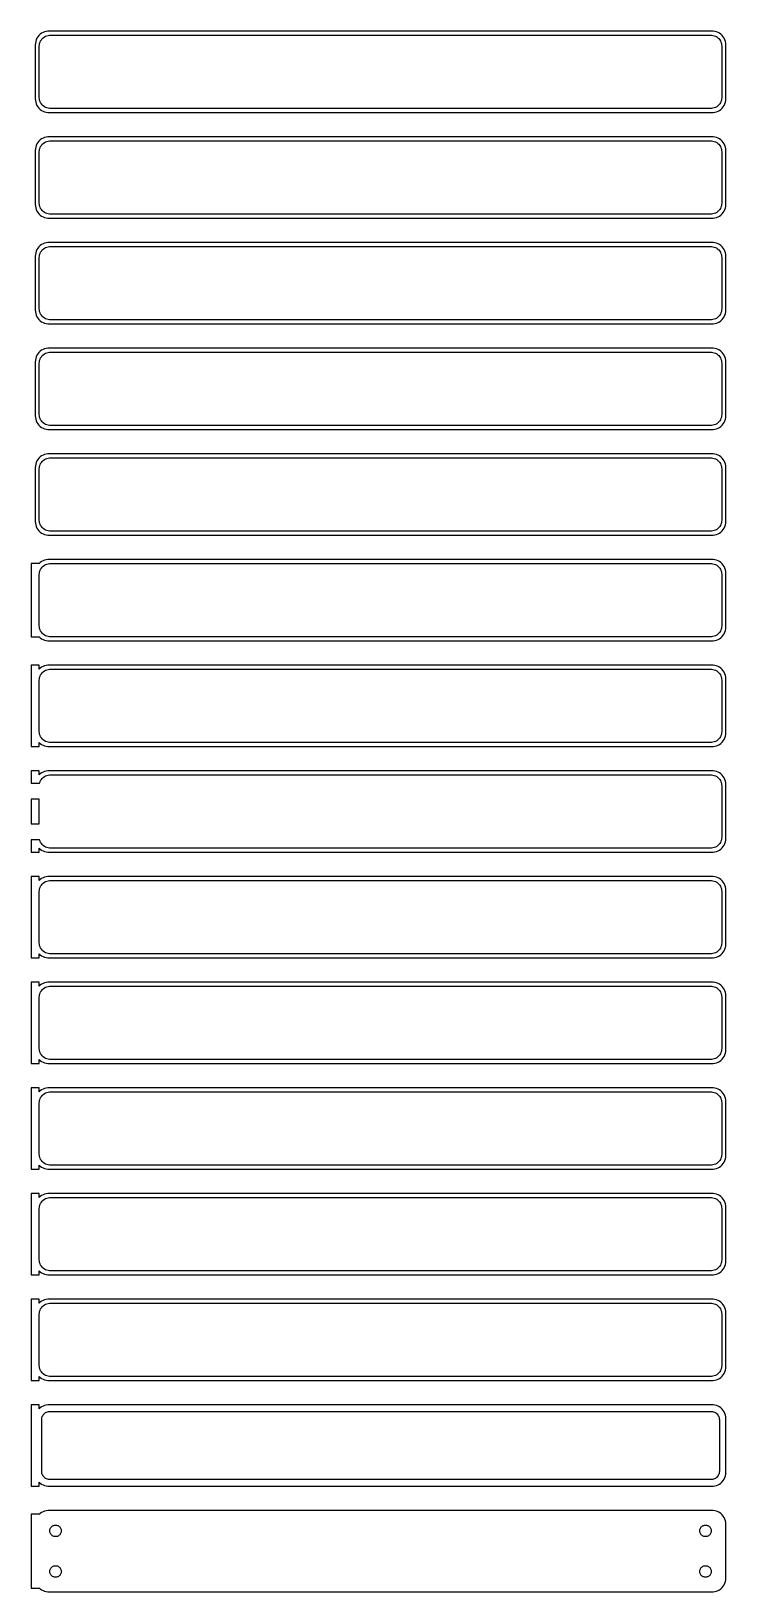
# Model space of a CAD drawing. Header units: metres. Extents: x -129 to 128, y 570 to 1146.
import ezdxf

# ---------------------------------------------------------------- set-up
doc = ezdxf.new("R2010")
doc.units = ezdxf.units.M

msp = doc.modelspace()

# ---------------------------------------------------------------- linework, layer by layer
for p, q in [((-127.461, 1141.63), (-127.5, 1141)), ((-127.5, 1141), (-127.5, 1121)), ((-127.343, 1142.24), (-127.461, 1141.63)), ((-127.149, 1142.84), (-127.343, 1142.24)), ((-126.882, 1143.41), (-127.149, 1142.84)), ((-126.545, 1143.94), (-126.882, 1143.41)), ((-126.145, 1144.42), (-126.545, 1143.94)), ((-125.687, 1144.85), (-126.145, 1144.42)), ((-126, 1140.5), (-125.968, 1141)), ((-126, 1121.5), (-126, 1140.5)), ((-125.968, 1141), (-125.874, 1141.49)), ((-125.874, 1141.49), (-125.719, 1141.97)), ((-125.719, 1141.97), (-125.505, 1142.43)), ((-125.179, 1145.22), (-125.687, 1144.85)), ((-125.505, 1142.43), (-125.236, 1142.85)), ((-125.236, 1142.85), (-124.916, 1143.24)), ((-124.629, 1145.52), (-125.179, 1145.22)), ((-124.916, 1143.24), (-124.55, 1143.58)), ((-124.045, 1145.76), (-124.629, 1145.52)), ((-124.55, 1143.58), (-124.143, 1143.88)), ((-124.143, 1143.88), (-123.703, 1144.12)), ((-123.437, 1145.91), (-124.045, 1145.76)), ((-123.703, 1144.12), (-123.236, 1144.3)), ((-122.814, 1145.99), (-123.437, 1145.91)), ((-123.236, 1144.3), (-122.75, 1144.43)), ((122.814, 1145.99), (-122.814, 1145.99)), ((-122.75, 1144.43), (-122.251, 1144.49)), ((-122.251, 1144.49), (122.251, 1144.49)), ((122.251, 1144.49), (122.75, 1144.43)), ((122.75, 1144.43), (123.236, 1144.3)), ((123.437, 1145.91), (122.814, 1145.99)), ((123.236, 1144.3), (123.703, 1144.12)), ((124.045, 1145.76), (123.437, 1145.91)), ((123.703, 1144.12), (124.143, 1143.88)), ((124.629, 1145.52), (124.045, 1145.76)), ((124.143, 1143.88), (124.55, 1143.58)), ((124.55, 1143.58), (124.916, 1143.24)), ((125.179, 1145.22), (124.629, 1145.52)), ((124.916, 1143.24), (125.236, 1142.85)), ((125.687, 1144.85), (125.179, 1145.22)), ((125.236, 1142.85), (125.505, 1142.43)), ((125.505, 1142.43), (125.719, 1141.97)), ((126.145, 1144.42), (125.687, 1144.85)), ((125.719, 1141.97), (125.874, 1141.49)), ((125.874, 1141.49), (125.968, 1141)), ((125.968, 1141), (126, 1140.5)), ((126, 1140.5), (126, 1121.5)), ((126.545, 1143.94), (126.145, 1144.42)), ((126.882, 1143.41), (126.545, 1143.94)), ((127.149, 1142.84), (126.882, 1143.41)), ((127.343, 1142.24), (127.149, 1142.84)), ((127.461, 1141.63), (127.343, 1142.24)), ((127.5, 1141), (127.461, 1141.63)), ((127.5, 1121), (127.5, 1141)), ((-127.5, 1121), (-127.461, 1120.37)), ((-127.461, 1120.37), (-127.343, 1119.76)), ((-127.343, 1119.76), (-127.149, 1119.16)), ((-127.149, 1119.16), (-126.882, 1118.59)), ((-126.882, 1118.59), (-126.545, 1118.06)), ((-126.545, 1118.06), (-126.145, 1117.58)), ((-126.145, 1117.58), (-125.687, 1117.15)), ((-125.968, 1121), (-126, 1121.5)), ((-125.874, 1120.51), (-125.968, 1121)), ((-125.719, 1120.03), (-125.874, 1120.51)), ((-125.505, 1119.57), (-125.719, 1120.03)), ((-125.236, 1119.15), (-125.505, 1119.57)), ((-124.916, 1118.76), (-125.236, 1119.15)), ((-124.55, 1118.42), (-124.916, 1118.76)), ((-124.143, 1118.12), (-124.55, 1118.42)), ((-123.703, 1117.88), (-124.143, 1118.12)), ((-123.236, 1117.7), (-123.703, 1117.88)), ((-122.75, 1117.57), (-123.236, 1117.7)), ((-122.251, 1117.51), (-122.75, 1117.57)), ((122.251, 1117.51), (-122.251, 1117.51)), ((122.75, 1117.57), (122.251, 1117.51)), ((123.236, 1117.7), (122.75, 1117.57)), ((123.703, 1117.88), (123.236, 1117.7)), ((124.143, 1118.12), (123.703, 1117.88)), ((124.55, 1118.42), (124.143, 1118.12)), ((124.916, 1118.76), (124.55, 1118.42)), ((125.236, 1119.15), (124.916, 1118.76)), ((125.505, 1119.57), (125.236, 1119.15)), ((125.719, 1120.03), (125.505, 1119.57)), ((125.687, 1117.15), (126.145, 1117.58)), ((125.874, 1120.51), (125.719, 1120.03)), ((125.968, 1121), (125.874, 1120.51)), ((126, 1121.5), (125.968, 1121)), ((126.145, 1117.58), (126.545, 1118.06)), ((126.545, 1118.06), (126.882, 1118.59)), ((126.882, 1118.59), (127.149, 1119.16)), ((127.149, 1119.16), (127.343, 1119.76)), ((127.343, 1119.76), (127.461, 1120.37)), ((127.461, 1120.37), (127.5, 1121)), ((-125.687, 1117.15), (-125.179, 1116.78)), ((-125.179, 1116.78), (-124.629, 1116.48)), ((-124.629, 1116.48), (-124.045, 1116.24)), ((-124.045, 1116.24), (-123.437, 1116.09)), ((-123.437, 1116.09), (-122.814, 1116.01)), ((-122.814, 1116.01), (122.814, 1116.01)), ((122.814, 1116.01), (123.437, 1116.09)), ((123.437, 1116.09), (124.045, 1116.24)), ((124.045, 1116.24), (124.629, 1116.48)), ((124.629, 1116.48), (125.179, 1116.78)), ((125.179, 1116.78), (125.687, 1117.15)), ((-125.179, 1106.22), (-125.687, 1105.85)), ((-124.629, 1106.52), (-125.179, 1106.22)), ((-124.045, 1106.76), (-124.629, 1106.52)), ((-123.437, 1106.91), (-124.045, 1106.76)), ((-122.814, 1106.99), (-123.437, 1106.91)), ((122.814, 1106.99), (-122.814, 1106.99)), ((123.437, 1106.91), (122.814, 1106.99)), ((124.045, 1106.76), (123.437, 1106.91)), ((124.629, 1106.52), (124.045, 1106.76)), ((125.179, 1106.22), (124.629, 1106.52)), ((125.687, 1105.85), (125.179, 1106.22)), ((-127.461, 1102.63), (-127.5, 1102)), ((-127.5, 1102), (-127.5, 1082)), ((-127.343, 1103.24), (-127.461, 1102.63)), ((-127.149, 1103.84), (-127.343, 1103.24)), ((-126.882, 1104.41), (-127.149, 1103.84)), ((-126.545, 1104.94), (-126.882, 1104.41)), ((-126.145, 1105.42), (-126.545, 1104.94)), ((-125.687, 1105.85), (-126.145, 1105.42)), ((-126, 1101.5), (-125.968, 1102)), ((-126, 1082.5), (-126, 1101.5)), ((-125.968, 1102), (-125.874, 1102.49)), ((-125.874, 1102.49), (-125.719, 1102.97)), ((-125.719, 1102.97), (-125.505, 1103.43)), ((-125.505, 1103.43), (-125.236, 1103.85)), ((-125.236, 1103.85), (-124.916, 1104.24)), ((-124.916, 1104.24), (-124.55, 1104.58)), ((-124.55, 1104.58), (-124.143, 1104.88)), ((-124.143, 1104.88), (-123.703, 1105.12)), ((-123.703, 1105.12), (-123.236, 1105.3)), ((-123.236, 1105.3), (-122.75, 1105.43)), ((-122.75, 1105.43), (-122.251, 1105.49)), ((-122.251, 1105.49), (122.251, 1105.49)), ((122.251, 1105.49), (122.75, 1105.43)), ((122.75, 1105.43), (123.236, 1105.3)), ((123.236, 1105.3), (123.703, 1105.12)), ((123.703, 1105.12), (124.143, 1104.88)), ((124.143, 1104.88), (124.55, 1104.58)), ((124.55, 1104.58), (124.916, 1104.24)), ((124.916, 1104.24), (125.236, 1103.85)), ((125.236, 1103.85), (125.505, 1103.43)), ((125.505, 1103.43), (125.719, 1102.97)), ((126.145, 1105.42), (125.687, 1105.85)), ((125.719, 1102.97), (125.874, 1102.49)), ((125.874, 1102.49), (125.968, 1102)), ((125.968, 1102), (126, 1101.5)), ((126, 1101.5), (126, 1082.5)), ((126.545, 1104.94), (126.145, 1105.42)), ((126.882, 1104.41), (126.545, 1104.94)), ((127.149, 1103.84), (126.882, 1104.41)), ((127.343, 1103.24), (127.149, 1103.84)), ((127.461, 1102.63), (127.343, 1103.24)), ((127.5, 1102), (127.461, 1102.63)), ((127.5, 1082), (127.5, 1102)), ((-127.5, 1082), (-127.461, 1081.37)), ((-127.461, 1081.37), (-127.343, 1080.76)), ((-127.343, 1080.76), (-127.149, 1080.16)), ((-127.149, 1080.16), (-126.882, 1079.59)), ((-126.882, 1079.59), (-126.545, 1079.06)), ((-126.545, 1079.06), (-126.145, 1078.58)), ((-126.145, 1078.58), (-125.687, 1078.15)), ((-125.968, 1082), (-126, 1082.5)), ((-125.874, 1081.51), (-125.968, 1082)), ((-125.719, 1081.03), (-125.874, 1081.51)), ((-125.505, 1080.57), (-125.719, 1081.03)), ((-125.687, 1078.15), (-125.179, 1077.78)), ((-125.236, 1080.15), (-125.505, 1080.57)), ((-124.916, 1079.76), (-125.236, 1080.15)), ((-125.179, 1077.78), (-124.629, 1077.48)), ((-124.55, 1079.42), (-124.916, 1079.76)), ((-124.629, 1077.48), (-124.045, 1077.24)), ((-124.143, 1079.12), (-124.55, 1079.42)), ((-123.703, 1078.88), (-124.143, 1079.12)), ((-124.045, 1077.24), (-123.437, 1077.09)), ((-123.236, 1078.7), (-123.703, 1078.88)), ((-123.437, 1077.09), (-122.814, 1077.01)), ((-122.75, 1078.57), (-123.236, 1078.7)), ((-122.251, 1078.51), (-122.75, 1078.57)), ((122.251, 1078.51), (-122.251, 1078.51)), ((122.75, 1078.57), (122.251, 1078.51)), ((123.236, 1078.7), (122.75, 1078.57)), ((122.814, 1077.01), (123.437, 1077.09)), ((123.703, 1078.88), (123.236, 1078.7)), ((123.437, 1077.09), (124.045, 1077.24)), ((124.143, 1079.12), (123.703, 1078.88)), ((124.045, 1077.24), (124.629, 1077.48)), ((124.55, 1079.42), (124.143, 1079.12)), ((124.916, 1079.76), (124.55, 1079.42)), ((124.629, 1077.48), (125.179, 1077.78)), ((125.236, 1080.15), (124.916, 1079.76)), ((125.179, 1077.78), (125.687, 1078.15)), ((125.505, 1080.57), (125.236, 1080.15)), ((125.719, 1081.03), (125.505, 1080.57)), ((125.687, 1078.15), (126.145, 1078.58)), ((125.874, 1081.51), (125.719, 1081.03)), ((125.968, 1082), (125.874, 1081.51)), ((126, 1082.5), (125.968, 1082)), ((126.145, 1078.58), (126.545, 1079.06)), ((126.545, 1079.06), (126.882, 1079.59)), ((126.882, 1079.59), (127.149, 1080.16)), ((127.149, 1080.16), (127.343, 1080.76)), ((127.343, 1080.76), (127.461, 1081.37)), ((127.461, 1081.37), (127.5, 1082)), ((-122.814, 1077.01), (122.814, 1077.01)), ((-126.545, 1065.94), (-126.882, 1065.41)), ((-126.145, 1066.42), (-126.545, 1065.94)), ((-125.687, 1066.85), (-126.145, 1066.42)), ((-125.179, 1067.22), (-125.687, 1066.85)), ((-124.629, 1067.52), (-125.179, 1067.22)), ((-124.916, 1065.24), (-124.55, 1065.58)), ((-124.045, 1067.76), (-124.629, 1067.52)), ((-124.55, 1065.58), (-124.143, 1065.88)), ((-124.143, 1065.88), (-123.703, 1066.12)), ((-123.437, 1067.91), (-124.045, 1067.76)), ((-123.703, 1066.12), (-123.236, 1066.3)), ((-122.814, 1067.99), (-123.437, 1067.91)), ((-123.236, 1066.3), (-122.75, 1066.43)), ((122.814, 1067.99), (-122.814, 1067.99)), ((-122.75, 1066.43), (-122.251, 1066.49)), ((-122.251, 1066.49), (122.251, 1066.49)), ((122.251, 1066.49), (122.75, 1066.43)), ((122.75, 1066.43), (123.236, 1066.3)), ((123.437, 1067.91), (122.814, 1067.99)), ((123.236, 1066.3), (123.703, 1066.12)), ((124.045, 1067.76), (123.437, 1067.91)), ((123.703, 1066.12), (124.143, 1065.88)), ((124.629, 1067.52), (124.045, 1067.76)), ((124.143, 1065.88), (124.55, 1065.58)), ((124.55, 1065.58), (124.916, 1065.24)), ((125.179, 1067.22), (124.629, 1067.52)), ((125.687, 1066.85), (125.179, 1067.22)), ((126.145, 1066.42), (125.687, 1066.85)), ((126.545, 1065.94), (126.145, 1066.42)), ((126.882, 1065.41), (126.545, 1065.94)), ((-127.461, 1063.63), (-127.5, 1063)), ((-127.5, 1063), (-127.5, 1043)), ((-127.343, 1064.24), (-127.461, 1063.63)), ((-127.149, 1064.84), (-127.343, 1064.24)), ((-126.882, 1065.41), (-127.149, 1064.84)), ((-126, 1062.5), (-125.968, 1063)), ((-126, 1043.5), (-126, 1062.5)), ((-125.968, 1063), (-125.874, 1063.49)), ((-125.874, 1063.49), (-125.719, 1063.97)), ((-125.719, 1063.97), (-125.505, 1064.43)), ((-125.505, 1064.43), (-125.236, 1064.85)), ((-125.236, 1064.85), (-124.916, 1065.24)), ((124.916, 1065.24), (125.236, 1064.85)), ((125.236, 1064.85), (125.505, 1064.43)), ((125.505, 1064.43), (125.719, 1063.97)), ((125.719, 1063.97), (125.874, 1063.49)), ((125.874, 1063.49), (125.968, 1063)), ((125.968, 1063), (126, 1062.5)), ((126, 1062.5), (126, 1043.5)), ((127.149, 1064.84), (126.882, 1065.41)), ((127.343, 1064.24), (127.149, 1064.84)), ((127.461, 1063.63), (127.343, 1064.24)), ((127.5, 1063), (127.461, 1063.63)), ((127.5, 1043), (127.5, 1063)), ((-127.5, 1043), (-127.461, 1042.37)), ((-125.968, 1043), (-126, 1043.5)), ((-125.874, 1042.51), (-125.968, 1043)), ((125.968, 1043), (125.874, 1042.51)), ((126, 1043.5), (125.968, 1043)), ((127.461, 1042.37), (127.5, 1043)), ((-127.461, 1042.37), (-127.343, 1041.76)), ((-127.343, 1041.76), (-127.149, 1041.16)), ((-127.149, 1041.16), (-126.882, 1040.59)), ((-126.882, 1040.59), (-126.545, 1040.06)), ((-126.545, 1040.06), (-126.145, 1039.58)), ((-126.145, 1039.58), (-125.687, 1039.15)), ((-125.719, 1042.03), (-125.874, 1042.51)), ((-125.505, 1041.57), (-125.719, 1042.03)), ((-125.687, 1039.15), (-125.179, 1038.78)), ((-125.236, 1041.15), (-125.505, 1041.57)), ((-124.916, 1040.76), (-125.236, 1041.15)), ((-125.179, 1038.78), (-124.629, 1038.48)), ((-124.55, 1040.42), (-124.916, 1040.76)), ((-124.629, 1038.48), (-124.045, 1038.24)), ((-124.143, 1040.12), (-124.55, 1040.42)), ((-123.703, 1039.88), (-124.143, 1040.12)), ((-124.045, 1038.24), (-123.437, 1038.09)), ((-123.236, 1039.7), (-123.703, 1039.88)), ((-123.437, 1038.09), (-122.814, 1038.01)), ((-122.75, 1039.57), (-123.236, 1039.7)), ((-122.814, 1038.01), (122.814, 1038.01)), ((-122.251, 1039.51), (-122.75, 1039.57)), ((122.251, 1039.51), (-122.251, 1039.51)), ((122.75, 1039.57), (122.251, 1039.51)), ((123.236, 1039.7), (122.75, 1039.57)), ((122.814, 1038.01), (123.437, 1038.09)), ((123.703, 1039.88), (123.236, 1039.7)), ((123.437, 1038.09), (124.045, 1038.24)), ((124.143, 1040.12), (123.703, 1039.88)), ((124.045, 1038.24), (124.629, 1038.48)), ((124.55, 1040.42), (124.143, 1040.12)), ((124.916, 1040.76), (124.55, 1040.42)), ((124.629, 1038.48), (125.179, 1038.78)), ((125.236, 1041.15), (124.916, 1040.76)), ((125.179, 1038.78), (125.687, 1039.15)), ((125.505, 1041.57), (125.236, 1041.15)), ((125.719, 1042.03), (125.505, 1041.57)), ((125.687, 1039.15), (126.145, 1039.58)), ((125.874, 1042.51), (125.719, 1042.03)), ((126.145, 1039.58), (126.545, 1040.06)), ((126.545, 1040.06), (126.882, 1040.59)), ((126.882, 1040.59), (127.149, 1041.16)), ((127.149, 1041.16), (127.343, 1041.76)), ((127.343, 1041.76), (127.461, 1042.37)), ((-127.149, 1025.84), (-127.343, 1025.24)), ((-126.882, 1026.41), (-127.149, 1025.84)), ((-126.545, 1026.94), (-126.882, 1026.41)), ((-126.145, 1027.42), (-126.545, 1026.94)), ((-125.687, 1027.85), (-126.145, 1027.42)), ((-125.719, 1024.97), (-125.505, 1025.43)), ((-125.179, 1028.22), (-125.687, 1027.85)), ((-125.505, 1025.43), (-125.236, 1025.85)), ((-125.236, 1025.85), (-124.916, 1026.24)), ((-124.629, 1028.52), (-125.179, 1028.22)), ((-124.916, 1026.24), (-124.55, 1026.58)), ((-124.045, 1028.76), (-124.629, 1028.52)), ((-124.55, 1026.58), (-124.143, 1026.88)), ((-124.143, 1026.88), (-123.703, 1027.12)), ((-123.437, 1028.91), (-124.045, 1028.76)), ((-123.703, 1027.12), (-123.236, 1027.3)), ((-122.814, 1028.99), (-123.437, 1028.91)), ((-123.236, 1027.3), (-122.75, 1027.43)), ((122.814, 1028.99), (-122.814, 1028.99)), ((-122.75, 1027.43), (-122.251, 1027.49)), ((-122.251, 1027.49), (122.251, 1027.49)), ((122.251, 1027.49), (122.75, 1027.43)), ((122.75, 1027.43), (123.236, 1027.3)), ((123.437, 1028.91), (122.814, 1028.99)), ((123.236, 1027.3), (123.703, 1027.12)), ((124.045, 1028.76), (123.437, 1028.91)), ((123.703, 1027.12), (124.143, 1026.88)), ((124.629, 1028.52), (124.045, 1028.76)), ((124.143, 1026.88), (124.55, 1026.58)), ((124.55, 1026.58), (124.916, 1026.24)), ((125.179, 1028.22), (124.629, 1028.52)), ((124.916, 1026.24), (125.236, 1025.85)), ((125.687, 1027.85), (125.179, 1028.22)), ((125.236, 1025.85), (125.505, 1025.43)), ((125.505, 1025.43), (125.719, 1024.97)), ((126.145, 1027.42), (125.687, 1027.85)), ((126.545, 1026.94), (126.145, 1027.42)), ((126.882, 1026.41), (126.545, 1026.94)), ((127.149, 1025.84), (126.882, 1026.41)), ((127.343, 1025.24), (127.149, 1025.84)), ((-127.461, 1024.63), (-127.5, 1024)), ((-127.5, 1024), (-127.5, 1004)), ((-127.343, 1025.24), (-127.461, 1024.63)), ((-126, 1023.5), (-125.968, 1024)), ((-126, 1004.5), (-126, 1023.5)), ((-125.968, 1024), (-125.874, 1024.49)), ((-125.874, 1024.49), (-125.719, 1024.97)), ((125.719, 1024.97), (125.874, 1024.49)), ((125.874, 1024.49), (125.968, 1024)), ((125.968, 1024), (126, 1023.5)), ((126, 1023.5), (126, 1004.5)), ((127.461, 1024.63), (127.343, 1025.24)), ((127.5, 1024), (127.461, 1024.63)), ((127.5, 1004), (127.5, 1024)), ((-127.5, 1004), (-127.461, 1003.37)), ((-127.461, 1003.37), (-127.343, 1002.76)), ((-127.343, 1002.76), (-127.149, 1002.16)), ((-125.968, 1004), (-126, 1004.5)), ((-125.874, 1003.51), (-125.968, 1004)), ((-125.719, 1003.03), (-125.874, 1003.51)), ((-125.505, 1002.57), (-125.719, 1003.03)), ((-125.236, 1002.15), (-125.505, 1002.57)), ((125.505, 1002.57), (125.236, 1002.15)), ((125.719, 1003.03), (125.505, 1002.57)), ((125.874, 1003.51), (125.719, 1003.03)), ((125.968, 1004), (125.874, 1003.51)), ((126, 1004.5), (125.968, 1004)), ((127.149, 1002.16), (127.343, 1002.76)), ((127.343, 1002.76), (127.461, 1003.37)), ((127.461, 1003.37), (127.5, 1004)), ((-127.149, 1002.16), (-126.882, 1001.59)), ((-126.882, 1001.59), (-126.545, 1001.06)), ((-126.545, 1001.06), (-126.145, 1000.58)), ((-126.145, 1000.58), (-125.687, 1000.15)), ((-125.687, 1000.15), (-125.179, 999.778)), ((-124.916, 1001.76), (-125.236, 1002.15)), ((-125.179, 999.778), (-124.629, 999.476)), ((-124.55, 1001.42), (-124.916, 1001.76)), ((-124.629, 999.476), (-124.045, 999.245)), ((-124.143, 1001.12), (-124.55, 1001.42)), ((-123.703, 1000.88), (-124.143, 1001.12)), ((-124.045, 999.245), (-123.437, 999.089)), ((-123.236, 1000.7), (-123.703, 1000.88)), ((-123.437, 999.089), (-122.814, 999.01)), ((-122.75, 1000.57), (-123.236, 1000.7)), ((-122.814, 999.01), (122.814, 999.01)), ((-122.251, 1000.51), (-122.75, 1000.57)), ((122.251, 1000.51), (-122.251, 1000.51)), ((122.75, 1000.57), (122.251, 1000.51)), ((123.236, 1000.7), (122.75, 1000.57)), ((122.814, 999.01), (123.437, 999.089)), ((123.703, 1000.88), (123.236, 1000.7)), ((123.437, 999.089), (124.045, 999.245)), ((124.143, 1001.12), (123.703, 1000.88)), ((124.045, 999.245), (124.629, 999.476)), ((124.55, 1001.42), (124.143, 1001.12)), ((124.916, 1001.76), (124.55, 1001.42)), ((124.629, 999.476), (125.179, 999.778)), ((125.236, 1002.15), (124.916, 1001.76)), ((125.179, 999.778), (125.687, 1000.15)), ((125.687, 1000.15), (126.145, 1000.58)), ((126.145, 1000.58), (126.545, 1001.06)), ((126.545, 1001.06), (126.882, 1001.59)), ((126.882, 1001.59), (127.149, 1002.16)), ((-127.461, 985.627), (-127.5, 985)), ((-127.5, 985), (-127.5, 965)), ((-127.343, 986.243), (-127.461, 985.627)), ((-127.149, 986.841), (-127.343, 986.243)), ((-126.882, 987.409), (-127.149, 986.841)), ((-126.545, 987.939), (-126.882, 987.409)), ((-126.145, 988.423), (-126.545, 987.939)), ((-125.687, 988.853), (-126.145, 988.423)), ((-126, 984.5), (-125.968, 985.001)), ((-125.968, 985.001), (-125.874, 985.495)), ((-125.874, 985.495), (-125.719, 985.972)), ((-125.719, 985.972), (-125.505, 986.427)), ((-125.179, 989.222), (-125.687, 988.853)), ((-125.505, 986.427), (-125.236, 986.851)), ((-125.236, 986.851), (-124.916, 987.238)), ((-124.629, 989.524), (-125.179, 989.222)), ((-124.916, 987.238), (-124.55, 987.582)), ((-124.045, 989.755), (-124.629, 989.524)), ((-124.55, 987.582), (-124.143, 987.877)), ((-124.143, 987.877), (-123.703, 988.119)), ((-123.437, 989.911), (-124.045, 989.755)), ((-123.703, 988.119), (-123.236, 988.304)), ((-122.814, 989.99), (-123.437, 989.911)), ((-123.236, 988.304), (-122.75, 988.429)), ((122.814, 989.99), (-122.814, 989.99)), ((-122.75, 988.429), (-122.251, 988.492)), ((-122.251, 988.492), (122.251, 988.492)), ((122.251, 988.492), (122.75, 988.429)), ((122.75, 988.429), (123.236, 988.304)), ((123.437, 989.911), (122.814, 989.99)), ((123.236, 988.304), (123.703, 988.119)), ((124.045, 989.755), (123.437, 989.911)), ((123.703, 988.119), (124.143, 987.877)), ((124.629, 989.524), (124.045, 989.755)), ((124.143, 987.877), (124.55, 987.582)), ((124.55, 987.582), (124.916, 987.238)), ((125.179, 989.222), (124.629, 989.524)), ((124.916, 987.238), (125.236, 986.851)), ((125.687, 988.853), (125.179, 989.222)), ((125.236, 986.851), (125.505, 986.427)), ((125.505, 986.427), (125.719, 985.972)), ((126.145, 988.423), (125.687, 988.853)), ((125.719, 985.972), (125.874, 985.495)), ((125.874, 985.495), (125.968, 985.001)), ((125.968, 985.001), (126, 984.5)), ((126.545, 987.939), (126.145, 988.423)), ((126.882, 987.409), (126.545, 987.939)), ((127.149, 986.841), (126.882, 987.409)), ((127.343, 986.243), (127.149, 986.841)), ((127.461, 985.627), (127.343, 986.243)), ((127.5, 985), (127.461, 985.627)), ((127.5, 965), (127.5, 985)), ((-126, 965.5), (-126, 984.5)), ((126, 984.5), (126, 965.5)), ((-127.5, 965), (-127.461, 964.373)), ((-127.461, 964.373), (-127.343, 963.757)), ((-127.343, 963.757), (-127.149, 963.159)), ((-127.149, 963.159), (-126.882, 962.591)), ((-126.882, 962.591), (-126.545, 962.061)), ((-126.545, 962.061), (-126.145, 961.577)), ((-125.968, 964.999), (-126, 965.5)), ((-125.874, 964.505), (-125.968, 964.999)), ((-125.719, 964.028), (-125.874, 964.505)), ((-125.505, 963.573), (-125.719, 964.028)), ((-125.236, 963.149), (-125.505, 963.573)), ((-124.916, 962.762), (-125.236, 963.149)), ((-124.55, 962.418), (-124.916, 962.762)), ((-124.143, 962.123), (-124.55, 962.418)), ((-123.703, 961.881), (-124.143, 962.123)), ((124.143, 962.123), (123.703, 961.881)), ((124.55, 962.418), (124.143, 962.123)), ((124.916, 962.762), (124.55, 962.418)), ((125.236, 963.149), (124.916, 962.762)), ((125.505, 963.573), (125.236, 963.149)), ((125.719, 964.028), (125.505, 963.573)), ((125.874, 964.505), (125.719, 964.028)), ((125.968, 964.999), (125.874, 964.505)), ((126, 965.5), (125.968, 964.999)), ((126.145, 961.577), (126.545, 962.061)), ((126.545, 962.061), (126.882, 962.591)), ((126.882, 962.591), (127.149, 963.159)), ((127.149, 963.159), (127.343, 963.757)), ((127.343, 963.757), (127.461, 964.373)), ((127.461, 964.373), (127.5, 965)), ((-126.145, 961.577), (-125.687, 961.147)), ((-125.687, 961.147), (-125.179, 960.778)), ((-125.179, 960.778), (-124.629, 960.476)), ((-124.629, 960.476), (-124.045, 960.245)), ((-124.045, 960.245), (-123.437, 960.089)), ((-123.236, 961.696), (-123.703, 961.881)), ((-123.437, 960.089), (-122.814, 960.01)), ((-122.75, 961.571), (-123.236, 961.696)), ((-122.814, 960.01), (122.814, 960.01)), ((-122.251, 961.508), (-122.75, 961.571)), ((122.251, 961.508), (-122.251, 961.508)), ((122.75, 961.571), (122.251, 961.508)), ((123.236, 961.696), (122.75, 961.571)), ((122.814, 960.01), (123.437, 960.089)), ((123.703, 961.881), (123.236, 961.696)), ((123.437, 960.089), (124.045, 960.245)), ((124.045, 960.245), (124.629, 960.476)), ((124.629, 960.476), (125.179, 960.778)), ((125.179, 960.778), (125.687, 961.147)), ((125.687, 961.147), (126.145, 961.577)), ((-124.629, 950.524), (-125.179, 950.222)), ((-124.045, 950.755), (-124.629, 950.524)), ((-123.437, 950.911), (-124.045, 950.755)), ((-122.814, 950.99), (-123.437, 950.911)), ((122.814, 950.99), (-122.814, 950.99)), ((123.437, 950.911), (122.814, 950.99)), ((124.045, 950.755), (123.437, 950.911)), ((124.629, 950.524), (124.045, 950.755)), ((125.179, 950.222), (124.629, 950.524)), ((-126, 949.559), (-129, 949.559)), ((-129, 949.559), (-129, 922.441)), ((-125.687, 949.853), (-126, 949.559)), ((-126, 945.5), (-125.968, 946.001)), ((-126, 926.5), (-126, 945.5)), ((-125.968, 946.001), (-125.874, 946.495)), ((-125.874, 946.495), (-125.719, 946.972)), ((-125.719, 946.972), (-125.505, 947.427)), ((-125.179, 950.222), (-125.687, 949.853)), ((-125.505, 947.427), (-125.236, 947.851)), ((-125.236, 947.851), (-124.916, 948.238)), ((-124.916, 948.238), (-124.55, 948.582)), ((-124.55, 948.582), (-124.143, 948.877)), ((-124.143, 948.877), (-123.703, 949.119)), ((-123.703, 949.119), (-123.236, 949.304)), ((-123.236, 949.304), (-122.75, 949.429)), ((-122.75, 949.429), (-122.251, 949.492)), ((-122.251, 949.492), (122.251, 949.492)), ((122.251, 949.492), (122.75, 949.429)), ((122.75, 949.429), (123.236, 949.304)), ((123.236, 949.304), (123.703, 949.119)), ((123.703, 949.119), (124.143, 948.877)), ((124.143, 948.877), (124.55, 948.582)), ((124.55, 948.582), (124.916, 948.238)), ((124.916, 948.238), (125.236, 947.851)), ((125.687, 949.853), (125.179, 950.222)), ((125.236, 947.851), (125.505, 947.427)), ((125.505, 947.427), (125.719, 946.972)), ((126.145, 949.423), (125.687, 949.853)), ((125.719, 946.972), (125.874, 946.495)), ((125.874, 946.495), (125.968, 946.001)), ((125.968, 946.001), (126, 945.5)), ((126, 945.5), (126, 926.5)), ((126.545, 948.939), (126.145, 949.423)), ((126.882, 948.409), (126.545, 948.939)), ((127.149, 947.841), (126.882, 948.409)), ((127.343, 947.243), (127.149, 947.841)), ((127.461, 946.627), (127.343, 947.243)), ((127.5, 946), (127.461, 946.627)), ((127.5, 926), (127.5, 946)), ((-129, 922.441), (-126, 922.441)), ((-125.968, 925.999), (-126, 926.5)), ((-126, 922.441), (-125.687, 922.147)), ((-125.874, 925.505), (-125.968, 925.999)), ((-125.719, 925.028), (-125.874, 925.505)), ((-125.505, 924.573), (-125.719, 925.028)), ((-125.687, 922.147), (-125.179, 921.778)), ((-125.236, 924.149), (-125.505, 924.573)), ((-124.916, 923.762), (-125.236, 924.149)), ((-125.179, 921.778), (-124.629, 921.476)), ((-124.55, 923.418), (-124.916, 923.762)), ((-124.143, 923.123), (-124.55, 923.418)), ((-123.703, 922.881), (-124.143, 923.123)), ((-123.236, 922.696), (-123.703, 922.881)), ((-122.75, 922.571), (-123.236, 922.696)), ((-122.251, 922.508), (-122.75, 922.571)), ((122.251, 922.508), (-122.251, 922.508)), ((122.75, 922.571), (122.251, 922.508)), ((123.236, 922.696), (122.75, 922.571)), ((123.703, 922.881), (123.236, 922.696)), ((124.143, 923.123), (123.703, 922.881)), ((124.55, 923.418), (124.143, 923.123)), ((124.916, 923.762), (124.55, 923.418)), ((124.629, 921.476), (125.179, 921.778)), ((125.236, 924.149), (124.916, 923.762)), ((125.179, 921.778), (125.687, 922.147)), ((125.505, 924.573), (125.236, 924.149)), ((125.719, 925.028), (125.505, 924.573)), ((125.687, 922.147), (126.145, 922.577)), ((125.874, 925.505), (125.719, 925.028)), ((125.968, 925.999), (125.874, 925.505)), ((126, 926.5), (125.968, 925.999)), ((126.145, 922.577), (126.545, 923.061)), ((126.545, 923.061), (126.882, 923.591)), ((126.882, 923.591), (127.149, 924.159)), ((127.149, 924.159), (127.343, 924.757)), ((127.343, 924.757), (127.461, 925.373)), ((127.461, 925.373), (127.5, 926)), ((-124.629, 921.476), (-124.045, 921.245)), ((-124.045, 921.245), (-123.437, 921.089)), ((-123.437, 921.089), (-122.814, 921.01)), ((-122.814, 921.01), (122.814, 921.01)), ((122.814, 921.01), (123.437, 921.089)), ((123.437, 921.089), (124.045, 921.245)), ((124.045, 921.245), (124.629, 921.476)), ((-126, 911.967), (-129, 911.967)), ((-129, 911.967), (-129, 882.033)), ((-126, 910.559), (-126, 911.967)), ((-125.687, 910.853), (-126, 910.559)), ((-125.179, 911.222), (-125.687, 910.853)), ((-124.629, 911.524), (-125.179, 911.222)), ((-124.045, 911.755), (-124.629, 911.524)), ((-124.143, 909.877), (-123.703, 910.119)), ((-123.437, 911.911), (-124.045, 911.755)), ((-123.703, 910.119), (-123.236, 910.304)), ((-122.814, 911.99), (-123.437, 911.911)), ((-123.236, 910.304), (-122.75, 910.429)), ((122.814, 911.99), (-122.814, 911.99)), ((-122.75, 910.429), (-122.251, 910.492)), ((-122.251, 910.492), (122.251, 910.492)), ((122.251, 910.492), (122.75, 910.429)), ((122.75, 910.429), (123.236, 910.304)), ((123.437, 911.911), (122.814, 911.99)), ((123.236, 910.304), (123.703, 910.119)), ((124.045, 911.755), (123.437, 911.911)), ((123.703, 910.119), (124.143, 909.877)), ((124.629, 911.524), (124.045, 911.755)), ((125.179, 911.222), (124.629, 911.524)), ((125.687, 910.853), (125.179, 911.222)), ((126.145, 910.423), (125.687, 910.853)), ((126.545, 909.939), (126.145, 910.423)), ((-126, 906.5), (-125.968, 907.001)), ((-126, 887.5), (-126, 906.5)), ((-125.968, 907.001), (-125.874, 907.495)), ((-125.874, 907.495), (-125.719, 907.972)), ((-125.719, 907.972), (-125.505, 908.427)), ((-125.505, 908.427), (-125.236, 908.851)), ((-125.236, 908.851), (-124.916, 909.238)), ((-124.916, 909.238), (-124.55, 909.582)), ((-124.55, 909.582), (-124.143, 909.877)), ((124.143, 909.877), (124.55, 909.582)), ((124.55, 909.582), (124.916, 909.238)), ((124.916, 909.238), (125.236, 908.851)), ((125.236, 908.851), (125.505, 908.427)), ((125.505, 908.427), (125.719, 907.972)), ((125.719, 907.972), (125.874, 907.495)), ((125.874, 907.495), (125.968, 907.001)), ((125.968, 907.001), (126, 906.5)), ((126, 906.5), (126, 887.5)), ((126.882, 909.409), (126.545, 909.939)), ((127.149, 908.841), (126.882, 909.409)), ((127.343, 908.243), (127.149, 908.841)), ((127.461, 907.627), (127.343, 908.243)), ((127.5, 907), (127.461, 907.627)), ((127.5, 887), (127.5, 907)), ((-125.968, 886.999), (-126, 887.5)), ((126, 887.5), (125.968, 886.999)), ((-129, 882.033), (-126, 882.033)), ((-126, 882.033), (-126, 883.441)), ((-126, 883.441), (-125.687, 883.147)), ((-125.874, 886.505), (-125.968, 886.999)), ((-125.719, 886.028), (-125.874, 886.505)), ((-125.505, 885.573), (-125.719, 886.028)), ((-125.687, 883.147), (-125.179, 882.778)), ((-125.236, 885.149), (-125.505, 885.573)), ((-124.916, 884.762), (-125.236, 885.149)), ((-125.179, 882.778), (-124.629, 882.476)), ((-124.55, 884.418), (-124.916, 884.762)), ((-124.629, 882.476), (-124.045, 882.245)), ((-124.143, 884.123), (-124.55, 884.418)), ((-123.703, 883.881), (-124.143, 884.123)), ((-124.045, 882.245), (-123.437, 882.089)), ((-123.236, 883.696), (-123.703, 883.881)), ((-123.437, 882.089), (-122.814, 882.01)), ((-122.75, 883.571), (-123.236, 883.696)), ((-122.814, 882.01), (122.814, 882.01)), ((-122.251, 883.508), (-122.75, 883.571)), ((122.251, 883.508), (-122.251, 883.508)), ((122.75, 883.571), (122.251, 883.508)), ((123.236, 883.696), (122.75, 883.571)), ((122.814, 882.01), (123.437, 882.089)), ((123.703, 883.881), (123.236, 883.696)), ((123.437, 882.089), (124.045, 882.245)), ((124.143, 884.123), (123.703, 883.881)), ((124.045, 882.245), (124.629, 882.476)), ((124.55, 884.418), (124.143, 884.123)), ((124.916, 884.762), (124.55, 884.418)), ((124.629, 882.476), (125.179, 882.778)), ((125.236, 885.149), (124.916, 884.762)), ((125.179, 882.778), (125.687, 883.147)), ((125.505, 885.573), (125.236, 885.149)), ((125.719, 886.028), (125.505, 885.573)), ((125.687, 883.147), (126.145, 883.577)), ((125.874, 886.505), (125.719, 886.028)), ((125.968, 886.999), (125.874, 886.505)), ((126.145, 883.577), (126.545, 884.061)), ((126.545, 884.061), (126.882, 884.591)), ((126.882, 884.591), (127.149, 885.159)), ((127.149, 885.159), (127.343, 885.757)), ((127.343, 885.757), (127.461, 886.373)), ((127.461, 886.373), (127.5, 887)), ((-126, 872.99), (-129, 872.99)), ((-129, 872.99), (-129, 868.494)), ((-126, 871.559), (-126, 872.99)), ((-125.687, 871.853), (-126, 871.559)), ((-125.179, 872.222), (-125.687, 871.853)), ((-125.505, 869.427), (-125.236, 869.851)), ((-125.236, 869.851), (-124.916, 870.238)), ((-124.629, 872.524), (-125.179, 872.222)), ((-124.916, 870.238), (-124.55, 870.582)), ((-124.045, 872.755), (-124.629, 872.524)), ((-124.55, 870.582), (-124.143, 870.877)), ((-124.143, 870.877), (-123.703, 871.119)), ((-123.437, 872.911), (-124.045, 872.755)), ((-123.703, 871.119), (-123.236, 871.304)), ((-122.814, 872.99), (-123.437, 872.911)), ((-123.236, 871.304), (-122.75, 871.429)), ((122.814, 872.99), (-122.814, 872.99)), ((-122.75, 871.429), (-122.251, 871.492)), ((-122.251, 871.492), (122.251, 871.492)), ((122.251, 871.492), (122.75, 871.429)), ((122.75, 871.429), (123.236, 871.304)), ((123.437, 872.911), (122.814, 872.99)), ((123.236, 871.304), (123.703, 871.119)), ((124.045, 872.755), (123.437, 872.911)), ((123.703, 871.119), (124.143, 870.877)), ((124.629, 872.524), (124.045, 872.755)), ((124.143, 870.877), (124.55, 870.582)), ((124.55, 870.582), (124.916, 870.238)), ((125.179, 872.222), (124.629, 872.524)), ((124.916, 870.238), (125.236, 869.851)), ((125.687, 871.853), (125.179, 872.222)), ((125.236, 869.851), (125.505, 869.427)), ((126.145, 871.423), (125.687, 871.853)), ((126.545, 870.939), (126.145, 871.423)), ((126.882, 870.409), (126.545, 870.939)), ((127.149, 869.841), (126.882, 870.409)), ((127.343, 869.243), (127.149, 869.841)), ((-129, 868.494), (-125.874, 868.494)), ((-125.874, 868.495), (-125.719, 868.972)), ((-125.874, 868.494), (-125.874, 868.495)), ((-125.719, 868.972), (-125.505, 869.427)), ((125.505, 869.427), (125.719, 868.972)), ((125.719, 868.972), (125.874, 868.495)), ((125.874, 868.495), (125.968, 868.001)), ((125.968, 868.001), (126, 867.5)), ((126, 867.5), (126, 848.5)), ((127.461, 868.627), (127.343, 869.243)), ((127.5, 868), (127.461, 868.627)), ((127.5, 848), (127.5, 868)), ((-126, 862.506), (-129, 862.506)), ((-129, 862.506), (-129, 853.494)), ((-126, 853.494), (-126, 862.506)), ((-129, 853.494), (-126, 853.494)), ((-125.874, 847.506), (-129, 847.506)), ((-129, 847.506), (-129, 843.01)), ((-125.874, 847.505), (-125.874, 847.506)), ((-125.719, 847.028), (-125.874, 847.505)), ((-125.505, 846.573), (-125.719, 847.028)), ((125.719, 847.028), (125.505, 846.573)), ((125.874, 847.505), (125.719, 847.028)), ((125.968, 847.999), (125.874, 847.505)), ((126, 848.5), (125.968, 847.999)), ((127.149, 846.159), (127.343, 846.757)), ((127.343, 846.757), (127.461, 847.373)), ((127.461, 847.373), (127.5, 848)), ((-129, 843.01), (-126, 843.01)), ((-126, 844.441), (-125.687, 844.147)), ((-126, 843.01), (-126, 844.441)), ((-125.687, 844.147), (-125.179, 843.778)), ((-125.236, 846.149), (-125.505, 846.573)), ((-124.916, 845.762), (-125.236, 846.149)), ((-125.179, 843.778), (-124.629, 843.476)), ((-124.55, 845.418), (-124.916, 845.762)), ((-124.629, 843.476), (-124.045, 843.245)), ((-124.143, 845.123), (-124.55, 845.418)), ((-123.703, 844.881), (-124.143, 845.123)), ((-124.045, 843.245), (-123.437, 843.089)), ((-123.236, 844.696), (-123.703, 844.881)), ((-123.437, 843.089), (-122.814, 843.01)), ((-122.75, 844.571), (-123.236, 844.696)), ((-122.814, 843.01), (122.814, 843.01)), ((-122.251, 844.508), (-122.75, 844.571)), ((122.251, 844.508), (-122.251, 844.508)), ((122.75, 844.571), (122.251, 844.508)), ((123.236, 844.696), (122.75, 844.571)), ((122.814, 843.01), (123.437, 843.089)), ((123.703, 844.881), (123.236, 844.696)), ((123.437, 843.089), (124.045, 843.245)), ((124.143, 845.123), (123.703, 844.881)), ((124.045, 843.245), (124.629, 843.476)), ((124.55, 845.418), (124.143, 845.123)), ((124.916, 845.762), (124.55, 845.418)), ((124.629, 843.476), (125.179, 843.778)), ((125.236, 846.149), (124.916, 845.762)), ((125.179, 843.778), (125.687, 844.147)), ((125.505, 846.573), (125.236, 846.149)), ((125.687, 844.147), (126.145, 844.577)), ((126.145, 844.577), (126.545, 845.061)), ((126.545, 845.061), (126.882, 845.591)), ((126.882, 845.591), (127.149, 846.159)), ((-126, 833.99), (-129, 833.99)), ((-129, 833.99), (-129, 804.01)), ((-126, 832.559), (-126, 833.99)), ((-125.687, 832.853), (-126, 832.559)), ((-125.968, 829.001), (-125.874, 829.495)), ((-125.874, 829.495), (-125.719, 829.972)), ((-125.719, 829.972), (-125.505, 830.427)), ((-125.179, 833.222), (-125.687, 832.853)), ((-125.505, 830.427), (-125.236, 830.851)), ((-125.236, 830.851), (-124.916, 831.238)), ((-124.629, 833.524), (-125.179, 833.222)), ((-124.916, 831.238), (-124.55, 831.582)), ((-124.045, 833.755), (-124.629, 833.524)), ((-124.55, 831.582), (-124.143, 831.877)), ((-124.143, 831.877), (-123.703, 832.119)), ((-123.437, 833.911), (-124.045, 833.755)), ((-123.703, 832.119), (-123.236, 832.304)), ((-122.814, 833.99), (-123.437, 833.911)), ((-123.236, 832.304), (-122.75, 832.429)), ((122.814, 833.99), (-122.814, 833.99)), ((-122.75, 832.429), (-122.251, 832.492)), ((-122.251, 832.492), (122.251, 832.492)), ((122.251, 832.492), (122.75, 832.429)), ((122.75, 832.429), (123.236, 832.304)), ((123.437, 833.911), (122.814, 833.99)), ((123.236, 832.304), (123.703, 832.119)), ((124.045, 833.755), (123.437, 833.911)), ((123.703, 832.119), (124.143, 831.877)), ((124.629, 833.524), (124.045, 833.755)), ((124.143, 831.877), (124.55, 831.582)), ((124.55, 831.582), (124.916, 831.238)), ((125.179, 833.222), (124.629, 833.524)), ((124.916, 831.238), (125.236, 830.851)), ((125.687, 832.853), (125.179, 833.222)), ((125.236, 830.851), (125.505, 830.427)), ((125.505, 830.427), (125.719, 829.972)), ((126.145, 832.423), (125.687, 832.853)), ((125.719, 829.972), (125.874, 829.495)), ((125.874, 829.495), (125.968, 829.001)), ((126.545, 831.939), (126.145, 832.423)), ((126.882, 831.409), (126.545, 831.939)), ((127.149, 830.841), (126.882, 831.409)), ((127.343, 830.243), (127.149, 830.841)), ((127.461, 829.627), (127.343, 830.243)), ((127.5, 829), (127.461, 829.627)), ((-126, 828.5), (-125.968, 829.001)), ((-126, 809.5), (-126, 828.5)), ((125.968, 829.001), (126, 828.5)), ((126, 828.5), (126, 809.5)), ((127.5, 809), (127.5, 829)), ((-125.968, 808.999), (-126, 809.5)), ((-125.874, 808.505), (-125.968, 808.999)), ((-125.719, 808.028), (-125.874, 808.505)), ((-125.505, 807.573), (-125.719, 808.028)), ((-125.236, 807.149), (-125.505, 807.573)), ((-124.916, 806.762), (-125.236, 807.149)), ((-124.55, 806.418), (-124.916, 806.762)), ((-124.143, 806.123), (-124.55, 806.418)), ((124.55, 806.418), (124.143, 806.123)), ((124.916, 806.762), (124.55, 806.418)), ((125.236, 807.149), (124.916, 806.762)), ((125.505, 807.573), (125.236, 807.149)), ((125.719, 808.028), (125.505, 807.573)), ((125.874, 808.505), (125.719, 808.028)), ((125.968, 808.999), (125.874, 808.505)), ((126, 809.5), (125.968, 808.999)), ((126.545, 806.061), (126.882, 806.591)), ((126.882, 806.591), (127.149, 807.159)), ((127.149, 807.159), (127.343, 807.757)), ((127.343, 807.757), (127.461, 808.373)), ((127.461, 808.373), (127.5, 809)), ((-129, 804.01), (-126, 804.01)), ((-126, 805.441), (-125.687, 805.147)), ((-126, 804.01), (-126, 805.441)), ((-125.687, 805.147), (-125.179, 804.778)), ((-125.179, 804.778), (-124.629, 804.476)), ((-124.629, 804.476), (-124.045, 804.245)), ((-123.703, 805.881), (-124.143, 806.123)), ((-124.045, 804.245), (-123.437, 804.089)), ((-123.236, 805.696), (-123.703, 805.881)), ((-123.437, 804.089), (-122.814, 804.01)), ((-122.75, 805.571), (-123.236, 805.696)), ((-122.814, 804.01), (122.814, 804.01)), ((-122.251, 805.508), (-122.75, 805.571)), ((122.251, 805.508), (-122.251, 805.508)), ((122.75, 805.571), (122.251, 805.508)), ((123.236, 805.696), (122.75, 805.571)), ((122.814, 804.01), (123.437, 804.089)), ((123.703, 805.881), (123.236, 805.696)), ((123.437, 804.089), (124.045, 804.245)), ((124.143, 806.123), (123.703, 805.881)), ((124.045, 804.245), (124.629, 804.476)), ((124.629, 804.476), (125.179, 804.778)), ((125.179, 804.778), (125.687, 805.147)), ((125.687, 805.147), (126.145, 805.577)), ((126.145, 805.577), (126.545, 806.061)), ((-126, 794.99), (-129, 794.99)), ((-129, 794.99), (-129, 765.01)), ((-126, 793.559), (-126, 794.99)), ((-123.437, 794.911), (-124.045, 794.755)), ((-122.814, 794.99), (-123.437, 794.911)), ((122.814, 794.99), (-122.814, 794.99)), ((123.437, 794.911), (122.814, 794.99)), ((124.045, 794.755), (123.437, 794.911)), ((-125.687, 793.853), (-126, 793.559)), ((-126, 789.5), (-125.968, 790.001)), ((-126, 770.5), (-126, 789.5)), ((-125.968, 790.001), (-125.874, 790.495)), ((-125.874, 790.495), (-125.719, 790.972)), ((-125.719, 790.972), (-125.505, 791.427)), ((-125.179, 794.222), (-125.687, 793.853)), ((-125.505, 791.427), (-125.236, 791.851)), ((-125.236, 791.851), (-124.916, 792.238)), ((-124.629, 794.524), (-125.179, 794.222)), ((-124.916, 792.238), (-124.55, 792.582)), ((-124.045, 794.755), (-124.629, 794.524)), ((-124.55, 792.582), (-124.143, 792.877)), ((-124.143, 792.877), (-123.703, 793.119)), ((-123.703, 793.119), (-123.236, 793.304)), ((-123.236, 793.304), (-122.75, 793.429)), ((-122.75, 793.429), (-122.251, 793.492)), ((-122.251, 793.492), (122.251, 793.492)), ((122.251, 793.492), (122.75, 793.429)), ((122.75, 793.429), (123.236, 793.304)), ((123.236, 793.304), (123.703, 793.119)), ((123.703, 793.119), (124.143, 792.877)), ((124.629, 794.524), (124.045, 794.755)), ((124.143, 792.877), (124.55, 792.582)), ((124.55, 792.582), (124.916, 792.238)), ((125.179, 794.222), (124.629, 794.524)), ((124.916, 792.238), (125.236, 791.851)), ((125.687, 793.853), (125.179, 794.222)), ((125.236, 791.851), (125.505, 791.427)), ((125.505, 791.427), (125.719, 790.972)), ((126.145, 793.423), (125.687, 793.853)), ((125.719, 790.972), (125.874, 790.495)), ((125.874, 790.495), (125.968, 790.001)), ((125.968, 790.001), (126, 789.5)), ((126, 789.5), (126, 770.5)), ((126.545, 792.939), (126.145, 793.423)), ((126.882, 792.409), (126.545, 792.939)), ((127.149, 791.841), (126.882, 792.409)), ((127.343, 791.243), (127.149, 791.841)), ((127.461, 790.627), (127.343, 791.243)), ((127.5, 790), (127.461, 790.627)), ((127.5, 770), (127.5, 790)), ((-125.968, 769.999), (-126, 770.5)), ((-126, 766.441), (-125.687, 766.147)), ((-126, 765.01), (-126, 766.441)), ((-125.874, 769.505), (-125.968, 769.999)), ((-125.719, 769.028), (-125.874, 769.505)), ((-125.505, 768.573), (-125.719, 769.028)), ((-125.687, 766.147), (-125.179, 765.778)), ((-125.236, 768.149), (-125.505, 768.573)), ((-124.916, 767.762), (-125.236, 768.149)), ((-124.55, 767.418), (-124.916, 767.762)), ((-124.143, 767.123), (-124.55, 767.418)), ((-123.703, 766.881), (-124.143, 767.123)), ((-123.236, 766.696), (-123.703, 766.881)), ((-122.75, 766.571), (-123.236, 766.696)), ((-122.251, 766.508), (-122.75, 766.571)), ((122.251, 766.508), (-122.251, 766.508)), ((122.75, 766.571), (122.251, 766.508)), ((123.236, 766.696), (122.75, 766.571)), ((123.703, 766.881), (123.236, 766.696)), ((124.143, 767.123), (123.703, 766.881)), ((124.55, 767.418), (124.143, 767.123)), ((124.916, 767.762), (124.55, 767.418)), ((125.236, 768.149), (124.916, 767.762)), ((125.179, 765.778), (125.687, 766.147)), ((125.505, 768.573), (125.236, 768.149)), ((125.719, 769.028), (125.505, 768.573)), ((125.687, 766.147), (126.145, 766.577)), ((125.874, 769.505), (125.719, 769.028)), ((125.968, 769.999), (125.874, 769.505)), ((126, 770.5), (125.968, 769.999)), ((126.145, 766.577), (126.545, 767.061)), ((126.545, 767.061), (126.882, 767.591)), ((126.882, 767.591), (127.149, 768.159)), ((127.149, 768.159), (127.343, 768.757)), ((127.343, 768.757), (127.461, 769.373)), ((127.461, 769.373), (127.5, 770)), ((-129, 765.01), (-126, 765.01)), ((-125.179, 765.778), (-124.629, 765.476)), ((-124.629, 765.476), (-124.045, 765.245)), ((-124.045, 765.245), (-123.437, 765.089)), ((-123.437, 765.089), (-122.814, 765.01)), ((-122.814, 765.01), (122.814, 765.01)), ((122.814, 765.01), (123.437, 765.089)), ((123.437, 765.089), (124.045, 765.245)), ((124.045, 765.245), (124.629, 765.476)), ((124.629, 765.476), (125.179, 765.778)), ((-126, 755.99), (-129, 755.99)), ((-129, 755.99), (-129, 726.01)), ((-126, 754.559), (-126, 755.99)), ((-125.687, 754.853), (-126, 754.559)), ((-125.179, 755.222), (-125.687, 754.853)), ((-124.629, 755.524), (-125.179, 755.222)), ((-124.045, 755.755), (-124.629, 755.524)), ((-123.437, 755.911), (-124.045, 755.755)), ((-122.814, 755.99), (-123.437, 755.911)), ((122.814, 755.99), (-122.814, 755.99)), ((123.437, 755.911), (122.814, 755.99)), ((124.045, 755.755), (123.437, 755.911)), ((124.629, 755.524), (124.045, 755.755)), ((125.179, 755.222), (124.629, 755.524)), ((125.687, 754.853), (125.179, 755.222)), ((126.145, 754.423), (125.687, 754.853)), ((-126, 750.5), (-125.968, 751.001)), ((-126, 731.5), (-126, 750.5)), ((-125.968, 751.001), (-125.874, 751.495)), ((-125.874, 751.495), (-125.719, 751.972)), ((-125.719, 751.972), (-125.505, 752.427)), ((-125.505, 752.427), (-125.236, 752.851)), ((-125.236, 752.851), (-124.916, 753.238)), ((-124.916, 753.238), (-124.55, 753.582)), ((-124.55, 753.582), (-124.143, 753.877)), ((-124.143, 753.877), (-123.703, 754.119)), ((-123.703, 754.119), (-123.236, 754.304)), ((-123.236, 754.304), (-122.75, 754.429)), ((-122.75, 754.429), (-122.251, 754.492)), ((-122.251, 754.492), (122.251, 754.492)), ((122.251, 754.492), (122.75, 754.429)), ((122.75, 754.429), (123.236, 754.304)), ((123.236, 754.304), (123.703, 754.119)), ((123.703, 754.119), (124.143, 753.877)), ((124.143, 753.877), (124.55, 753.582)), ((124.55, 753.582), (124.916, 753.238)), ((124.916, 753.238), (125.236, 752.851)), ((125.236, 752.851), (125.505, 752.427)), ((125.505, 752.427), (125.719, 751.972)), ((125.719, 751.972), (125.874, 751.495)), ((125.874, 751.495), (125.968, 751.001)), ((125.968, 751.001), (126, 750.5)), ((126, 750.5), (126, 731.5)), ((126.545, 753.939), (126.145, 754.423)), ((126.882, 753.409), (126.545, 753.939)), ((127.149, 752.841), (126.882, 753.409)), ((127.343, 752.243), (127.149, 752.841)), ((127.461, 751.627), (127.343, 752.243)), ((127.5, 751), (127.461, 751.627)), ((127.5, 731), (127.5, 751)), ((-125.968, 730.999), (-126, 731.5)), ((126, 731.5), (125.968, 730.999)), ((-129, 726.01), (-126, 726.01)), ((-126, 727.441), (-125.687, 727.147)), ((-126, 726.01), (-126, 727.441)), ((-125.874, 730.505), (-125.968, 730.999)), ((-125.719, 730.028), (-125.874, 730.505)), ((-125.505, 729.573), (-125.719, 730.028)), ((-125.687, 727.147), (-125.179, 726.778)), ((-125.236, 729.149), (-125.505, 729.573)), ((-124.916, 728.762), (-125.236, 729.149)), ((-125.179, 726.778), (-124.629, 726.476)), ((-124.55, 728.418), (-124.916, 728.762)), ((-124.629, 726.476), (-124.045, 726.245)), ((-124.143, 728.123), (-124.55, 728.418)), ((-123.703, 727.881), (-124.143, 728.123)), ((-124.045, 726.245), (-123.437, 726.089)), ((-123.236, 727.696), (-123.703, 727.881)), ((-123.437, 726.089), (-122.814, 726.01)), ((-122.75, 727.571), (-123.236, 727.696)), ((-122.814, 726.01), (122.814, 726.01)), ((-122.251, 727.508), (-122.75, 727.571)), ((122.251, 727.508), (-122.251, 727.508)), ((122.75, 727.571), (122.251, 727.508)), ((123.236, 727.696), (122.75, 727.571)), ((122.814, 726.01), (123.437, 726.089)), ((123.703, 727.881), (123.236, 727.696)), ((123.437, 726.089), (124.045, 726.245)), ((124.143, 728.123), (123.703, 727.881)), ((124.045, 726.245), (124.629, 726.476)), ((124.55, 728.418), (124.143, 728.123)), ((124.916, 728.762), (124.55, 728.418)), ((124.629, 726.476), (125.179, 726.778)), ((125.236, 729.149), (124.916, 728.762)), ((125.179, 726.778), (125.687, 727.147)), ((125.505, 729.573), (125.236, 729.149)), ((125.719, 730.028), (125.505, 729.573)), ((125.687, 727.147), (126.145, 727.577)), ((125.874, 730.505), (125.719, 730.028)), ((125.968, 730.999), (125.874, 730.505)), ((126.145, 727.577), (126.545, 728.061)), ((126.545, 728.061), (126.882, 728.591)), ((126.882, 728.591), (127.149, 729.159)), ((127.149, 729.159), (127.343, 729.757)), ((127.343, 729.757), (127.461, 730.373)), ((127.461, 730.373), (127.5, 731)), ((-126, 716.99), (-129, 716.99)), ((-129, 716.99), (-129, 687.01)), ((-126, 715.559), (-126, 716.99)), ((-125.687, 715.853), (-126, 715.559)), ((-125.179, 716.222), (-125.687, 715.853)), ((-125.236, 713.851), (-124.916, 714.238)), ((-124.629, 716.524), (-125.179, 716.222)), ((-124.916, 714.238), (-124.55, 714.582)), ((-124.045, 716.755), (-124.629, 716.524)), ((-124.55, 714.582), (-124.143, 714.877)), ((-124.143, 714.877), (-123.703, 715.119)), ((-123.437, 716.911), (-124.045, 716.755)), ((-123.703, 715.119), (-123.236, 715.304)), ((-122.814, 716.99), (-123.437, 716.911)), ((-123.236, 715.304), (-122.75, 715.429)), ((122.814, 716.99), (-122.814, 716.99)), ((-122.75, 715.429), (-122.251, 715.492)), ((-122.251, 715.492), (122.251, 715.492)), ((122.251, 715.492), (122.75, 715.429)), ((122.75, 715.429), (123.236, 715.304)), ((123.437, 716.911), (122.814, 716.99)), ((123.236, 715.304), (123.703, 715.119)), ((124.045, 716.755), (123.437, 716.911)), ((123.703, 715.119), (124.143, 714.877)), ((124.629, 716.524), (124.045, 716.755)), ((124.143, 714.877), (124.55, 714.582)), ((124.55, 714.582), (124.916, 714.238)), ((125.179, 716.222), (124.629, 716.524)), ((124.916, 714.238), (125.236, 713.851)), ((125.687, 715.853), (125.179, 716.222)), ((126.145, 715.423), (125.687, 715.853)), ((126.545, 714.939), (126.145, 715.423)), ((126.882, 714.409), (126.545, 714.939)), ((127.149, 713.841), (126.882, 714.409)), ((-126, 711.5), (-125.968, 712.001)), ((-126, 692.5), (-126, 711.5)), ((-125.968, 712.001), (-125.874, 712.495)), ((-125.874, 712.495), (-125.719, 712.972)), ((-125.719, 712.972), (-125.505, 713.427)), ((-125.505, 713.427), (-125.236, 713.851)), ((125.236, 713.851), (125.505, 713.427)), ((125.505, 713.427), (125.719, 712.972)), ((125.719, 712.972), (125.874, 712.495)), ((125.874, 712.495), (125.968, 712.001)), ((125.968, 712.001), (126, 711.5)), ((126, 711.5), (126, 692.5)), ((127.343, 713.243), (127.149, 713.841)), ((127.461, 712.627), (127.343, 713.243)), ((127.5, 712), (127.461, 712.627)), ((127.5, 692), (127.5, 712)), ((-125.968, 691.999), (-126, 692.5)), ((-125.874, 691.505), (-125.968, 691.999)), ((-125.719, 691.028), (-125.874, 691.505)), ((125.874, 691.505), (125.719, 691.028)), ((125.968, 691.999), (125.874, 691.505)), ((126, 692.5), (125.968, 691.999)), ((127.343, 690.757), (127.461, 691.373)), ((127.461, 691.373), (127.5, 692)), ((-129, 687.01), (-126, 687.01)), ((-126, 688.441), (-125.687, 688.147)), ((-126, 687.01), (-126, 688.441)), ((-125.505, 690.573), (-125.719, 691.028)), ((-125.687, 688.147), (-125.179, 687.778)), ((-125.236, 690.149), (-125.505, 690.573)), ((-124.916, 689.762), (-125.236, 690.149)), ((-125.179, 687.778), (-124.629, 687.476)), ((-124.55, 689.418), (-124.916, 689.762)), ((-124.629, 687.476), (-124.045, 687.245)), ((-124.143, 689.123), (-124.55, 689.418)), ((-123.703, 688.881), (-124.143, 689.123)), ((-124.045, 687.245), (-123.437, 687.089)), ((-123.236, 688.696), (-123.703, 688.881)), ((-123.437, 687.089), (-122.814, 687.01)), ((-122.75, 688.571), (-123.236, 688.696)), ((-122.814, 687.01), (122.814, 687.01)), ((-122.251, 688.508), (-122.75, 688.571)), ((122.251, 688.508), (-122.251, 688.508)), ((122.75, 688.571), (122.251, 688.508)), ((123.236, 688.696), (122.75, 688.571)), ((122.814, 687.01), (123.437, 687.089)), ((123.703, 688.881), (123.236, 688.696)), ((123.437, 687.089), (124.045, 687.245)), ((124.143, 689.123), (123.703, 688.881)), ((124.045, 687.245), (124.629, 687.476)), ((124.55, 689.418), (124.143, 689.123)), ((124.916, 689.762), (124.55, 689.418)), ((124.629, 687.476), (125.179, 687.778)), ((125.236, 690.149), (124.916, 689.762)), ((125.179, 687.778), (125.687, 688.147)), ((125.505, 690.573), (125.236, 690.149)), ((125.719, 691.028), (125.505, 690.573)), ((125.687, 688.147), (126.145, 688.577)), ((126.145, 688.577), (126.545, 689.061)), ((126.545, 689.061), (126.882, 689.591)), ((126.882, 689.591), (127.149, 690.159)), ((127.149, 690.159), (127.343, 690.757)), ((-126, 677.99), (-129, 677.99)), ((-129, 677.99), (-129, 648.01)), ((-126, 676.559), (-126, 677.99)), ((-125.687, 676.853), (-126, 676.559)), ((-125.874, 673.495), (-125.719, 673.972)), ((-125.719, 673.972), (-125.505, 674.427)), ((-125.179, 677.222), (-125.687, 676.853)), ((-125.505, 674.427), (-125.236, 674.851)), ((-125.236, 674.851), (-124.916, 675.238)), ((-124.629, 677.524), (-125.179, 677.222)), ((-124.916, 675.238), (-124.55, 675.582)), ((-124.045, 677.755), (-124.629, 677.524)), ((-124.55, 675.582), (-124.143, 675.877)), ((-124.143, 675.877), (-123.703, 676.119)), ((-123.437, 677.911), (-124.045, 677.755)), ((-123.703, 676.119), (-123.236, 676.304)), ((-122.814, 677.99), (-123.437, 677.911)), ((-123.236, 676.304), (-122.75, 676.429)), ((122.814, 677.99), (-122.814, 677.99)), ((-122.75, 676.429), (-122.251, 676.492)), ((-122.251, 676.492), (122.251, 676.492)), ((122.251, 676.492), (122.75, 676.429)), ((122.75, 676.429), (123.236, 676.304)), ((123.437, 677.911), (122.814, 677.99)), ((123.236, 676.304), (123.703, 676.119)), ((124.045, 677.755), (123.437, 677.911)), ((123.703, 676.119), (124.143, 675.877)), ((124.629, 677.524), (124.045, 677.755)), ((124.143, 675.877), (124.55, 675.582)), ((124.55, 675.582), (124.916, 675.238)), ((125.179, 677.222), (124.629, 677.524)), ((124.916, 675.238), (125.236, 674.851)), ((125.687, 676.853), (125.179, 677.222)), ((125.236, 674.851), (125.505, 674.427)), ((125.505, 674.427), (125.719, 673.972)), ((126.145, 676.423), (125.687, 676.853)), ((125.719, 673.972), (125.874, 673.495)), ((126.545, 675.939), (126.145, 676.423)), ((126.882, 675.409), (126.545, 675.939)), ((127.149, 674.841), (126.882, 675.409)), ((127.343, 674.243), (127.149, 674.841)), ((127.461, 673.627), (127.343, 674.243)), ((-126, 672.5), (-125.968, 673.001)), ((-126, 653.5), (-126, 672.5)), ((-125.968, 673.001), (-125.874, 673.495)), ((125.874, 673.495), (125.968, 673.001)), ((125.968, 673.001), (126, 672.5)), ((126, 672.5), (126, 653.5)), ((127.5, 673), (127.461, 673.627)), ((127.5, 653), (127.5, 673)), ((-125.968, 652.999), (-126, 653.5)), ((-125.874, 652.505), (-125.968, 652.999)), ((-125.719, 652.028), (-125.874, 652.505)), ((-125.505, 651.573), (-125.719, 652.028)), ((-125.236, 651.149), (-125.505, 651.573)), ((-124.916, 650.762), (-125.236, 651.149)), ((125.236, 651.149), (124.916, 650.762)), ((125.505, 651.573), (125.236, 651.149)), ((125.719, 652.028), (125.505, 651.573)), ((125.874, 652.505), (125.719, 652.028)), ((125.968, 652.999), (125.874, 652.505)), ((126, 653.5), (125.968, 652.999)), ((126.882, 650.591), (127.149, 651.159)), ((127.149, 651.159), (127.343, 651.757)), ((127.343, 651.757), (127.461, 652.373)), ((127.461, 652.373), (127.5, 653)), ((-129, 648.01), (-126, 648.01)), ((-126, 649.441), (-125.687, 649.147)), ((-126, 648.01), (-126, 649.441)), ((-125.687, 649.147), (-125.179, 648.778)), ((-125.179, 648.778), (-124.629, 648.476)), ((-124.55, 650.418), (-124.916, 650.762)), ((-124.629, 648.476), (-124.045, 648.245)), ((-124.143, 650.123), (-124.55, 650.418)), ((-123.703, 649.881), (-124.143, 650.123)), ((-124.045, 648.245), (-123.437, 648.089)), ((-123.236, 649.696), (-123.703, 649.881)), ((-123.437, 648.089), (-122.814, 648.01)), ((-122.75, 649.571), (-123.236, 649.696)), ((-122.814, 648.01), (122.814, 648.01)), ((-122.251, 649.508), (-122.75, 649.571)), ((122.251, 649.508), (-122.251, 649.508)), ((122.75, 649.571), (122.251, 649.508)), ((123.236, 649.696), (122.75, 649.571)), ((122.814, 648.01), (123.437, 648.089)), ((123.703, 649.881), (123.236, 649.696)), ((123.437, 648.089), (124.045, 648.245)), ((124.143, 650.123), (123.703, 649.881)), ((124.045, 648.245), (124.629, 648.476)), ((124.55, 650.418), (124.143, 650.123)), ((124.916, 650.762), (124.55, 650.418)), ((124.629, 648.476), (125.179, 648.778)), ((125.179, 648.778), (125.687, 649.147)), ((125.687, 649.147), (126.145, 649.577)), ((126.145, 649.577), (126.545, 650.061)), ((126.545, 650.061), (126.882, 650.591)), ((-126, 638.979), (-129, 638.979)), ((-129, 638.979), (-129, 609.021)), ((-126, 637.559), (-126, 638.979)), ((-125.687, 637.853), (-126, 637.559)), ((-125.179, 638.222), (-125.687, 637.853)), ((-124.629, 638.524), (-125.179, 638.222)), ((-125.113, 633.5), (-125.088, 633.89)), ((-125.088, 633.89), (-125.015, 634.274)), ((-125.015, 634.274), (-124.894, 634.646)), ((-124.894, 634.646), (-124.728, 635)), ((-124.728, 635), (-124.518, 635.33)), ((-124.045, 638.755), (-124.629, 638.524)), ((-124.518, 635.33), (-124.269, 635.631)), ((-124.269, 635.631), (-123.984, 635.899)), ((-123.437, 638.911), (-124.045, 638.755)), ((-123.984, 635.899), (-123.668, 636.128)), ((-123.668, 636.128), (-123.325, 636.317)), ((-122.814, 638.99), (-123.437, 638.911)), ((-123.325, 636.317), (-122.962, 636.461)), ((-122.962, 636.461), (-122.583, 636.558)), ((122.814, 638.99), (-122.814, 638.99)), ((-122.583, 636.558), (-122.195, 636.607)), ((-122.195, 636.607), (122.195, 636.607)), ((122.195, 636.607), (122.583, 636.558)), ((122.583, 636.558), (122.962, 636.461)), ((123.437, 638.911), (122.814, 638.99)), ((122.962, 636.461), (123.325, 636.317)), ((123.325, 636.317), (123.668, 636.128)), ((124.045, 638.755), (123.437, 638.911)), ((123.668, 636.128), (123.984, 635.899)), ((123.984, 635.899), (124.269, 635.631)), ((124.629, 638.524), (124.045, 638.755)), ((124.269, 635.631), (124.518, 635.33)), ((124.518, 635.33), (124.728, 635)), ((125.179, 638.222), (124.629, 638.524)), ((124.728, 635), (124.894, 634.646)), ((124.894, 634.646), (125.015, 634.274)), ((125.015, 634.274), (125.088, 633.89)), ((125.088, 633.89), (125.113, 633.5)), ((125.687, 637.853), (125.179, 638.222)), ((126.145, 637.423), (125.687, 637.853)), ((126.545, 636.939), (126.145, 637.423)), ((126.882, 636.409), (126.545, 636.939)), ((127.149, 635.841), (126.882, 636.409)), ((127.343, 635.243), (127.149, 635.841)), ((127.461, 634.627), (127.343, 635.243)), ((127.5, 634), (127.461, 634.627)), ((127.5, 614), (127.5, 634)), ((-125.113, 614.5), (-125.113, 633.5)), ((125.113, 633.5), (125.113, 614.5)), ((-125.088, 614.11), (-125.113, 614.5)), ((-125.015, 613.726), (-125.088, 614.11)), ((-124.894, 613.354), (-125.015, 613.726)), ((-124.728, 613), (-124.894, 613.354)), ((-124.518, 612.67), (-124.728, 613)), ((-124.269, 612.369), (-124.518, 612.67)), ((-123.984, 612.101), (-124.269, 612.369)), ((-123.668, 611.872), (-123.984, 612.101)), ((-123.325, 611.683), (-123.668, 611.872)), ((-122.962, 611.539), (-123.325, 611.683)), ((-122.583, 611.442), (-122.962, 611.539)), ((-122.195, 611.393), (-122.583, 611.442)), ((122.195, 611.393), (-122.195, 611.393)), ((122.583, 611.442), (122.195, 611.393)), ((122.962, 611.539), (122.583, 611.442)), ((123.325, 611.683), (122.962, 611.539)), ((123.668, 611.872), (123.325, 611.683)), ((123.984, 612.101), (123.668, 611.872)), ((124.269, 612.369), (123.984, 612.101)), ((124.518, 612.67), (124.269, 612.369)), ((124.728, 613), (124.518, 612.67)), ((124.894, 613.354), (124.728, 613)), ((125.015, 613.726), (124.894, 613.354)), ((125.088, 614.11), (125.015, 613.726)), ((125.113, 614.5), (125.088, 614.11)), ((125.687, 610.147), (126.145, 610.577)), ((126.145, 610.577), (126.545, 611.061)), ((126.545, 611.061), (126.882, 611.591)), ((126.882, 611.591), (127.149, 612.159)), ((127.149, 612.159), (127.343, 612.757)), ((127.343, 612.757), (127.461, 613.373)), ((127.461, 613.373), (127.5, 614)), ((-129, 609.021), (-126, 609.021)), ((-126, 609.021), (-126, 610.441)), ((-126, 610.441), (-125.687, 610.147)), ((-125.687, 610.147), (-125.179, 609.778)), ((-125.179, 609.778), (-124.629, 609.476)), ((-124.629, 609.476), (-124.045, 609.245)), ((-124.045, 609.245), (-123.437, 609.089)), ((-123.437, 609.089), (-122.814, 609.01)), ((-122.814, 609.01), (122.814, 609.01)), ((122.814, 609.01), (123.437, 609.089)), ((123.437, 609.089), (124.045, 609.245)), ((124.045, 609.245), (124.629, 609.476)), ((124.629, 609.476), (125.179, 609.778)), ((125.179, 609.778), (125.687, 610.147)), ((-125.179, 599.222), (-125.687, 598.853)), ((-124.629, 599.524), (-125.179, 599.222)), ((-124.045, 599.755), (-124.629, 599.524)), ((-123.437, 599.911), (-124.045, 599.755)), ((-122.814, 599.99), (-123.437, 599.911)), ((122.814, 599.99), (-122.814, 599.99)), ((123.437, 599.911), (122.814, 599.99)), ((124.045, 599.755), (123.437, 599.911)), ((124.629, 599.524), (124.045, 599.755)), ((125.179, 599.222), (124.629, 599.524)), ((125.687, 598.853), (125.179, 599.222)), ((-126, 598.653), (-129, 598.653)), ((-129, 598.653), (-129, 571.347)), ((-125.687, 598.853), (-126, 598.559)), ((-126, 598.559), (-126, 598.653)), ((-122.068, 593.031), (-121.985, 593.286)), ((-121.985, 593.286), (-121.871, 593.529)), ((-121.871, 593.529), (-121.727, 593.755)), ((-121.727, 593.755), (-121.557, 593.962)), ((-121.557, 593.962), (-121.361, 594.145)), ((-121.361, 594.145), (-121.144, 594.303)), ((-121.144, 594.303), (-120.909, 594.432)), ((-120.909, 594.432), (-120.66, 594.531)), ((-120.66, 594.531), (-120.4, 594.597)), ((-120.4, 594.597), (-120.134, 594.631)), ((-120.134, 594.631), (-119.866, 594.631)), ((-119.866, 594.631), (-119.6, 594.597)), ((-119.6, 594.597), (-119.34, 594.531)), ((-119.34, 594.531), (-119.091, 594.432)), ((-119.091, 594.432), (-118.856, 594.303)), ((-118.856, 594.303), (-118.639, 594.145)), ((-118.639, 594.145), (-118.443, 593.962)), ((-118.443, 593.962), (-118.273, 593.755)), ((-118.273, 593.755), (-118.129, 593.529)), ((-118.129, 593.529), (-118.015, 593.286)), ((-118.015, 593.286), (-117.932, 593.031)), ((117.932, 593.031), (118.015, 593.286)), ((118.015, 593.286), (118.129, 593.529)), ((118.129, 593.529), (118.273, 593.755)), ((118.273, 593.755), (118.443, 593.962)), ((118.443, 593.962), (118.639, 594.145)), ((118.639, 594.145), (118.856, 594.303)), ((118.856, 594.303), (119.091, 594.432)), ((119.091, 594.432), (119.34, 594.531)), ((119.34, 594.531), (119.6, 594.597)), ((119.6, 594.597), (119.866, 594.631)), ((119.866, 594.631), (120.134, 594.631)), ((120.134, 594.631), (120.4, 594.597)), ((120.4, 594.597), (120.66, 594.531)), ((120.66, 594.531), (120.909, 594.432)), ((120.909, 594.432), (121.144, 594.303)), ((121.144, 594.303), (121.361, 594.145)), ((121.361, 594.145), (121.557, 593.962)), ((121.557, 593.962), (121.727, 593.755)), ((121.727, 593.755), (121.871, 593.529)), ((121.871, 593.529), (121.985, 593.286)), ((121.985, 593.286), (122.068, 593.031)), ((126.145, 598.423), (125.687, 598.853)), ((126.545, 597.939), (126.145, 598.423)), ((126.882, 597.409), (126.545, 597.939)), ((127.149, 596.841), (126.882, 597.409)), ((127.343, 596.243), (127.149, 596.841)), ((127.461, 595.627), (127.343, 596.243)), ((127.5, 595), (127.461, 595.627)), ((127.5, 575), (127.5, 595)), ((-122.135, 592.5), (-122.118, 592.768)), ((-122.118, 592.232), (-122.135, 592.5)), ((-122.118, 592.768), (-122.068, 593.031)), ((-122.068, 591.969), (-122.118, 592.232)), ((-121.985, 591.714), (-122.068, 591.969)), ((-121.871, 591.471), (-121.985, 591.714)), ((-121.727, 591.245), (-121.871, 591.471)), ((-121.557, 591.038), (-121.727, 591.245)), ((-121.361, 590.855), (-121.557, 591.038)), ((-121.144, 590.697), (-121.361, 590.855)), ((-120.909, 590.568), (-121.144, 590.697)), ((-120.66, 590.469), (-120.909, 590.568)), ((-120.4, 590.403), (-120.66, 590.469)), ((-120.134, 590.369), (-120.4, 590.403)), ((-119.866, 590.369), (-120.134, 590.369)), ((-119.6, 590.403), (-119.866, 590.369)), ((-119.34, 590.469), (-119.6, 590.403)), ((-119.091, 590.568), (-119.34, 590.469)), ((-118.856, 590.697), (-119.091, 590.568)), ((-118.639, 590.855), (-118.856, 590.697)), ((-118.443, 591.038), (-118.639, 590.855)), ((-118.273, 591.245), (-118.443, 591.038)), ((-118.129, 591.471), (-118.273, 591.245)), ((-118.015, 591.714), (-118.129, 591.471)), ((-117.932, 591.969), (-118.015, 591.714)), ((-117.932, 593.031), (-117.882, 592.768)), ((-117.882, 592.232), (-117.932, 591.969)), ((-117.882, 592.768), (-117.865, 592.5)), ((-117.865, 592.5), (-117.882, 592.232)), ((117.865, 592.5), (117.882, 592.768)), ((117.882, 592.232), (117.865, 592.5)), ((117.882, 592.768), (117.932, 593.031)), ((117.932, 591.969), (117.882, 592.232)), ((118.015, 591.714), (117.932, 591.969)), ((118.129, 591.471), (118.015, 591.714)), ((118.273, 591.245), (118.129, 591.471)), ((118.443, 591.038), (118.273, 591.245)), ((118.639, 590.855), (118.443, 591.038)), ((118.856, 590.697), (118.639, 590.855)), ((119.091, 590.568), (118.856, 590.697)), ((119.34, 590.469), (119.091, 590.568)), ((119.6, 590.403), (119.34, 590.469)), ((119.866, 590.369), (119.6, 590.403)), ((120.134, 590.369), (119.866, 590.369)), ((120.4, 590.403), (120.134, 590.369)), ((120.66, 590.469), (120.4, 590.403)), ((120.909, 590.568), (120.66, 590.469)), ((121.144, 590.697), (120.909, 590.568)), ((121.361, 590.855), (121.144, 590.697)), ((121.557, 591.038), (121.361, 590.855)), ((121.727, 591.245), (121.557, 591.038)), ((121.871, 591.471), (121.727, 591.245)), ((121.985, 591.714), (121.871, 591.471)), ((122.068, 591.969), (121.985, 591.714)), ((122.068, 593.031), (122.118, 592.768)), ((122.118, 592.232), (122.068, 591.969)), ((122.118, 592.768), (122.135, 592.5)), ((122.135, 592.5), (122.118, 592.232)), ((-122.135, 577.5), (-122.118, 577.768)), ((-122.118, 577.232), (-122.135, 577.5)), ((-122.118, 577.768), (-122.068, 578.031)), ((-122.068, 576.969), (-122.118, 577.232)), ((-122.068, 578.031), (-121.985, 578.286)), ((-121.985, 576.714), (-122.068, 576.969)), ((-121.985, 578.286), (-121.871, 578.529)), ((-121.871, 576.471), (-121.985, 576.714)), ((-121.871, 578.529), (-121.727, 578.755)), ((-121.727, 576.245), (-121.871, 576.471)), ((-121.727, 578.755), (-121.557, 578.962)), ((-121.557, 576.038), (-121.727, 576.245)), ((-121.557, 578.962), (-121.361, 579.145)), ((-121.361, 575.855), (-121.557, 576.038)), ((-121.361, 579.145), (-121.144, 579.303)), ((-121.144, 579.303), (-120.909, 579.432)), ((-120.909, 579.432), (-120.66, 579.531)), ((-120.66, 579.531), (-120.4, 579.597)), ((-120.4, 579.597), (-120.134, 579.631)), ((-120.134, 579.631), (-119.866, 579.631)), ((-119.866, 579.631), (-119.6, 579.597)), ((-119.6, 579.597), (-119.34, 579.531)), ((-119.34, 579.531), (-119.091, 579.432)), ((-119.091, 579.432), (-118.856, 579.303)), ((-118.856, 579.303), (-118.639, 579.145)), ((-118.639, 579.145), (-118.443, 578.962)), ((-118.443, 576.038), (-118.639, 575.855)), ((-118.443, 578.962), (-118.273, 578.755)), ((-118.273, 576.245), (-118.443, 576.038)), ((-118.273, 578.755), (-118.129, 578.529)), ((-118.129, 576.471), (-118.273, 576.245)), ((-118.129, 578.529), (-118.015, 578.286)), ((-118.015, 576.714), (-118.129, 576.471)), ((-118.015, 578.286), (-117.932, 578.031)), ((-117.932, 576.969), (-118.015, 576.714)), ((-117.932, 578.031), (-117.882, 577.768)), ((-117.882, 577.232), (-117.932, 576.969)), ((-117.882, 577.768), (-117.865, 577.5)), ((-117.865, 577.5), (-117.882, 577.232)), ((117.865, 577.5), (117.882, 577.768)), ((117.882, 577.232), (117.865, 577.5)), ((117.882, 577.768), (117.932, 578.031)), ((117.932, 576.969), (117.882, 577.232)), ((117.932, 578.031), (118.015, 578.286)), ((118.015, 576.714), (117.932, 576.969)), ((118.015, 578.286), (118.129, 578.529)), ((118.129, 576.471), (118.015, 576.714)), ((118.129, 578.529), (118.273, 578.755)), ((118.273, 576.245), (118.129, 576.471)), ((118.273, 578.755), (118.443, 578.962)), ((118.443, 576.038), (118.273, 576.245)), ((118.443, 578.962), (118.639, 579.145)), ((118.639, 575.855), (118.443, 576.038)), ((118.639, 579.145), (118.856, 579.303)), ((118.856, 579.303), (119.091, 579.432)), ((119.091, 579.432), (119.34, 579.531)), ((119.34, 579.531), (119.6, 579.597)), ((119.6, 579.597), (119.866, 579.631)), ((119.866, 579.631), (120.134, 579.631)), ((120.134, 579.631), (120.4, 579.597)), ((120.4, 579.597), (120.66, 579.531)), ((120.66, 579.531), (120.909, 579.432)), ((120.909, 579.432), (121.144, 579.303)), ((121.144, 579.303), (121.361, 579.145)), ((121.361, 579.145), (121.557, 578.962)), ((121.557, 576.038), (121.361, 575.855)), ((121.557, 578.962), (121.727, 578.755)), ((121.727, 576.245), (121.557, 576.038)), ((121.727, 578.755), (121.871, 578.529)), ((121.871, 576.471), (121.727, 576.245)), ((121.871, 578.529), (121.985, 578.286)), ((121.985, 576.714), (121.871, 576.471)), ((121.985, 578.286), (122.068, 578.031)), ((122.068, 576.969), (121.985, 576.714)), ((122.068, 578.031), (122.118, 577.768)), ((122.118, 577.232), (122.068, 576.969)), ((122.118, 577.768), (122.135, 577.5)), ((122.135, 577.5), (122.118, 577.232)), ((-129, 571.347), (-126, 571.347)), ((-126, 571.347), (-126, 571.441)), ((-126, 571.441), (-125.687, 571.147)), ((-125.687, 571.147), (-125.179, 570.778)), ((-125.179, 570.778), (-124.629, 570.476)), ((-124.629, 570.476), (-124.045, 570.245)), ((-124.045, 570.245), (-123.437, 570.089)), ((-121.144, 575.697), (-121.361, 575.855)), ((-120.909, 575.568), (-121.144, 575.697)), ((-120.66, 575.469), (-120.909, 575.568)), ((-120.4, 575.403), (-120.66, 575.469)), ((-120.134, 575.369), (-120.4, 575.403)), ((-119.866, 575.369), (-120.134, 575.369)), ((-119.6, 575.403), (-119.866, 575.369)), ((-119.34, 575.469), (-119.6, 575.403)), ((-119.091, 575.568), (-119.34, 575.469)), ((-118.856, 575.697), (-119.091, 575.568)), ((-118.639, 575.855), (-118.856, 575.697)), ((118.856, 575.697), (118.639, 575.855)), ((119.091, 575.568), (118.856, 575.697)), ((119.34, 575.469), (119.091, 575.568)), ((119.6, 575.403), (119.34, 575.469)), ((119.866, 575.369), (119.6, 575.403)), ((120.134, 575.369), (119.866, 575.369)), ((120.4, 575.403), (120.134, 575.369)), ((120.66, 575.469), (120.4, 575.403)), ((120.909, 575.568), (120.66, 575.469)), ((121.144, 575.697), (120.909, 575.568)), ((121.361, 575.855), (121.144, 575.697)), ((123.437, 570.089), (124.045, 570.245)), ((124.045, 570.245), (124.629, 570.476)), ((124.629, 570.476), (125.179, 570.778)), ((125.179, 570.778), (125.687, 571.147)), ((125.687, 571.147), (126.145, 571.577)), ((126.145, 571.577), (126.545, 572.061)), ((126.545, 572.061), (126.882, 572.591)), ((126.882, 572.591), (127.149, 573.159)), ((127.149, 573.159), (127.343, 573.757)), ((127.343, 573.757), (127.461, 574.373)), ((127.461, 574.373), (127.5, 575)), ((-123.437, 570.089), (-122.814, 570.01)), ((-122.814, 570.01), (122.814, 570.01)), ((122.814, 570.01), (123.437, 570.089))]:
    msp.add_line(p, q)

doc.saveas('drawing.dxf')
